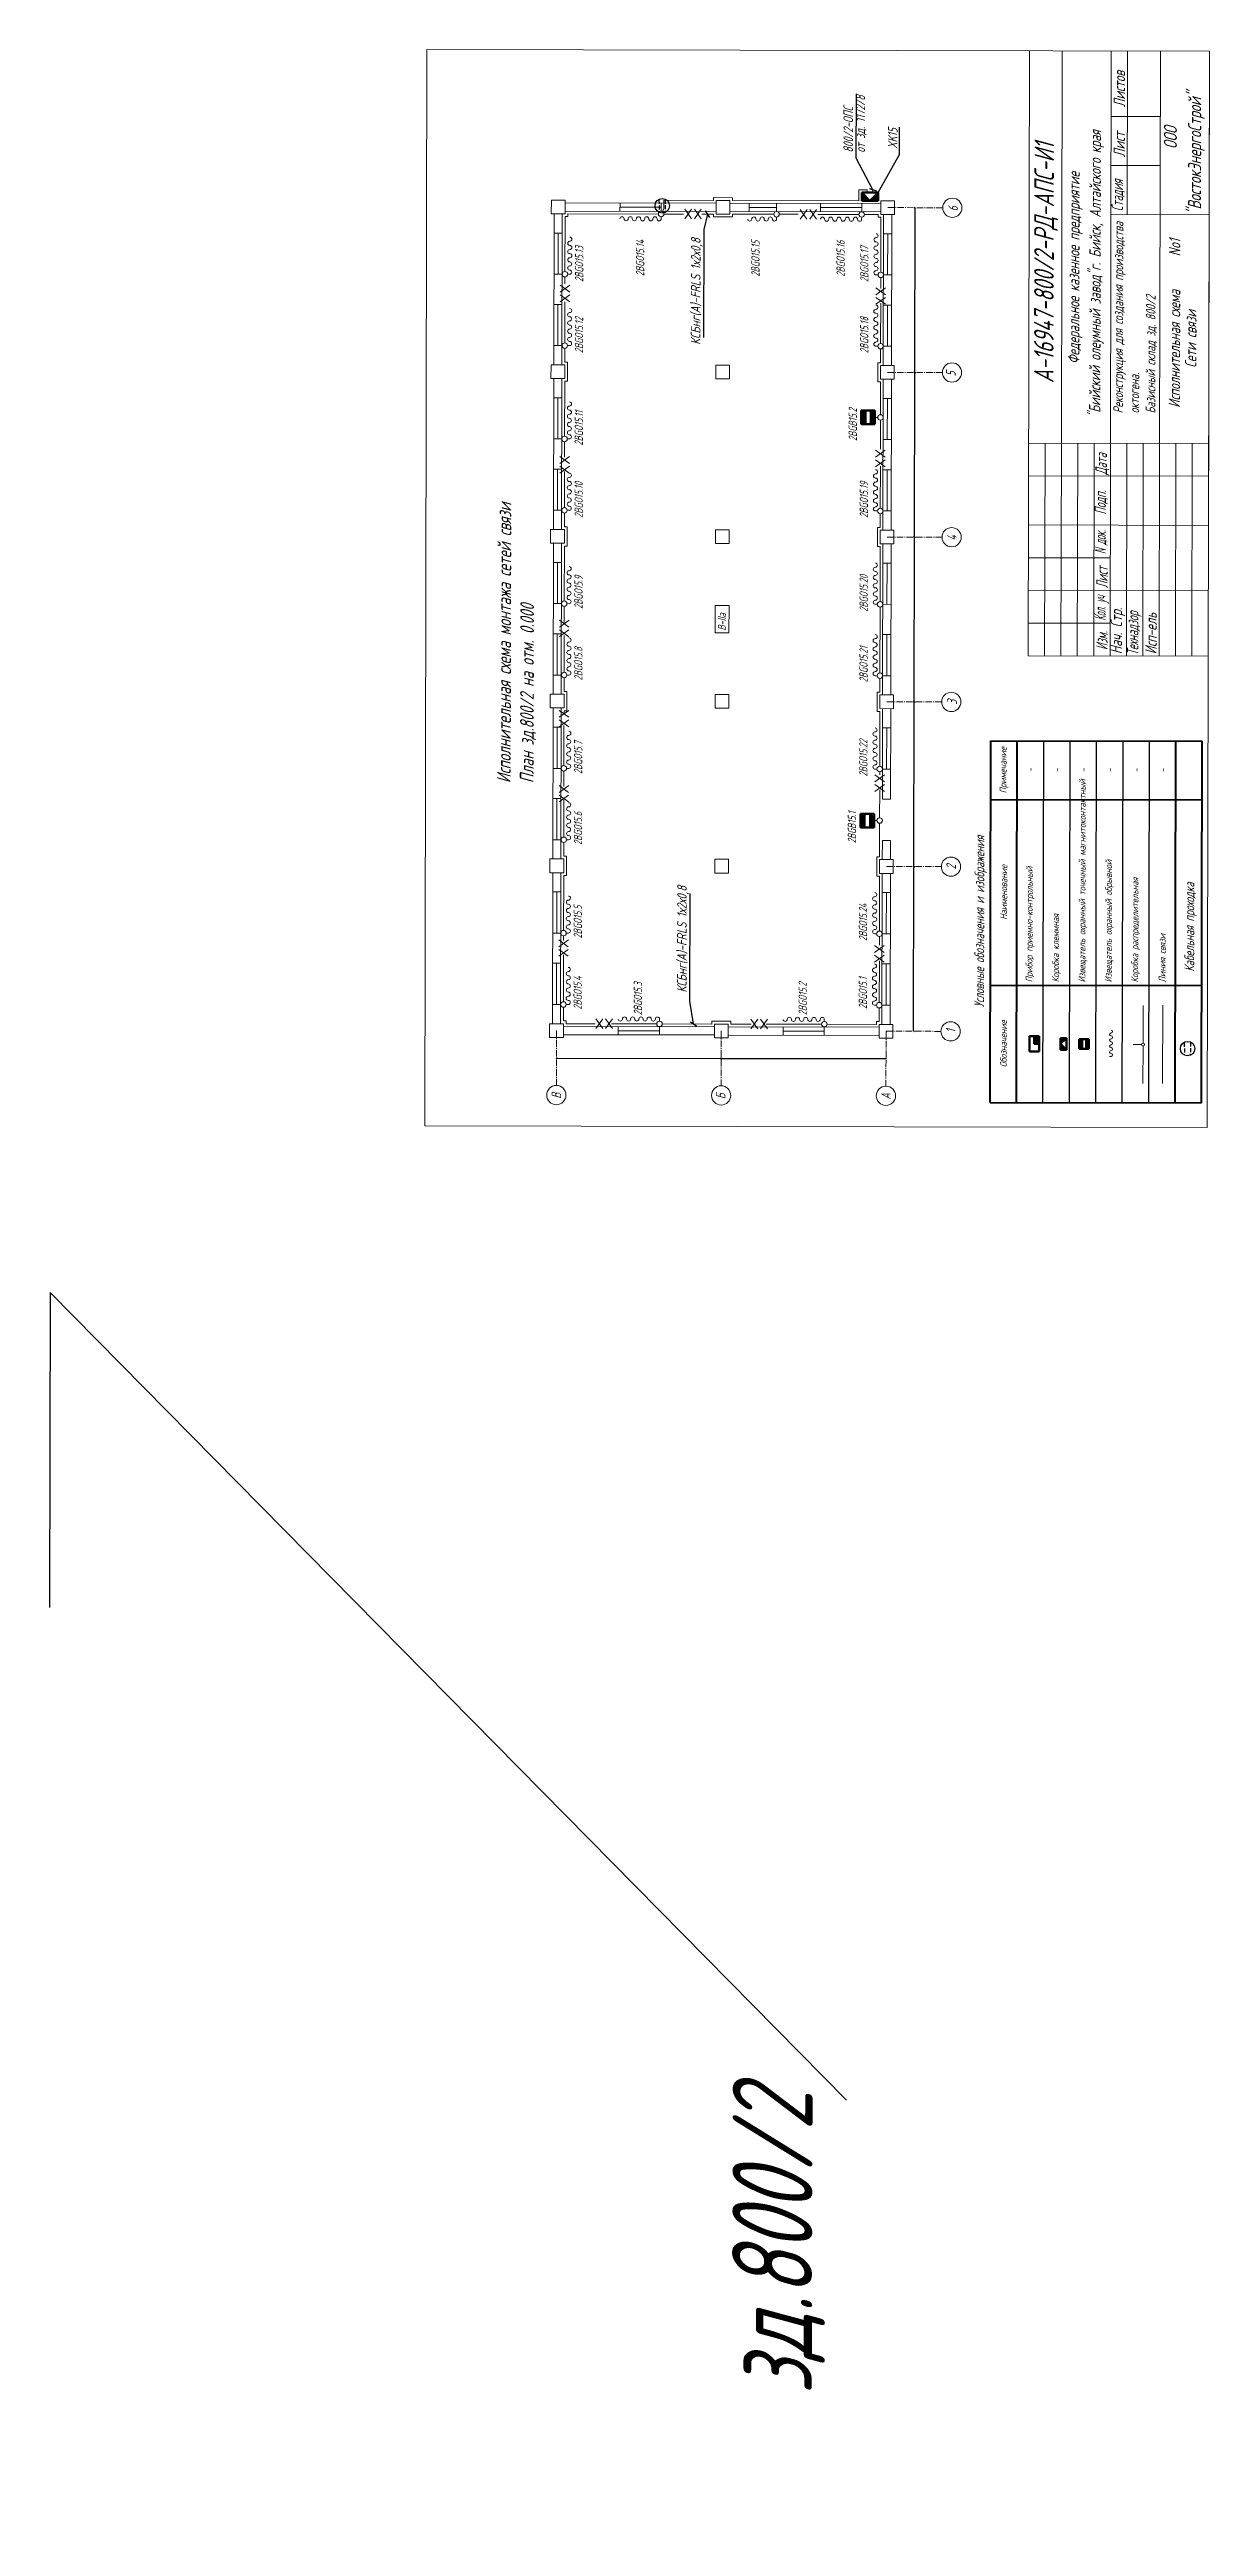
# Model space of a CAD drawing. Header units: millimetres. Extents: x 11147 to 17246, y -744 to 6547.
# Drawn here: x 14140 to 15576, y -663 to 2404 of the extents above; entities that cross this region are included whole.
import ezdxf
from ezdxf import colors
from ezdxf.entities.mleader import LeaderData, LeaderLine
from ezdxf.math import Vec2, Vec3

# ---------------------------------------------------------------- set-up
doc = ezdxf.new("R2010")
doc.units = ezdxf.units.MM
doc.linetypes.add('gost5', pattern=[7, 5, -2, 0])
doc.linetypes.add('gost6', pattern=[12, 8, -1.5, 1, -1.5])
doc.layers.get('Defpoints').update_dxf_attribs({"color": 33})
for name, color, linetype, lineweight in [('Датчики (Вновь)', 2, 'Continuous', 50), ('ИИ_ОФОРМЛЕНИЕ_025', 7, 'Continuous', 25), ('КаБель силовой (Вновь)', 1, 'Continuous', 60), ('Линия выноска', 137, 'Continuous', 20), ('Линия связи (Вновь)', 3, 'Continuous', 60), ('Осевая', 4, 'gost6', 25), ('ППК и др. приБоры', 171, 'Continuous', 50), ('Размерная', 4, 'Continuous', 25), ('Рамка толстая', 7, 'Continuous', 60), ('Рамка тонкая', 5, 'Continuous', 25), ('Связь', 84, 'Continuous', 50), ('Строительный', 251, 'Continuous', 13), ('ТаБлица', 253, 'Continuous', 25), ('текст', 7, 'Continuous', 25), ('Щиты пульты (Вновь)', 5, 'Continuous', 50), ('Эл. аппараты (Вновь)', 93, 'Continuous', 50)]:
    doc.layers.add(name, color=color, linetype=linetype, lineweight=lineweight)
doc.styles.add('Simplex', font='simplex.shx', dxfattribs={"width": 0.7, "oblique": 15})
doc.styles.get("Standard").update_dxf_attribs({"font": 'arial.ttf'})
doc.dimstyles.new('ISO-25', dxfattribs={"dimtxt": 2.5, "dimasz": 2.5, "dimexe": 1.25, "dimexo": 0.625, "dimtad": 1, "dimtxsty": 'Standard', "dimcen": 2.5, "dimadec": 0, "dimazin": 0, "dimtfac": 1, "dimtmove": 0, "dimatfit": 3, "dimfxl": 1, "dimarcsym": 0})

msp = doc.modelspace()

# ---------------------------------------------------------------- texts
at = {"color": 18, "lineweight": 20, "true_color": 0x000000, "style": 'Simplex', "oblique": 15}
for s, height, width, p in [('Листов', 14.175, 0.7, (15471.15242, 2332.63343)), ('"ВостокЭнергоСтрой"', 16.2, 0.7, (15565.23018, 2199.15173)), ('"Бийский олеумный завод"г. Бийск, Алтайского края', 14.175, 0.7, (15440.65224, 1948.18405)), ('Лист', 14.175, 0.7, (15471.02371, 2270.78583)), ('ООО', 16.2, 0.7, (15535.31447, 2280.86791)), ('А-16947-800/2-РД-АПС-И1', 24.3, 0.7, (15382.64287, 1990.92983)), ('Федеральное казенное предприятие', 14.175, 0.7, (15414.46564, 2014.70976)), ('Стадия', 14.175, 0.6, (15468.52158, 2203.69891)), ('No1', 14.175, 0.7, (15539.57266, 2147.93123)), ('Исполнительная схема ', 14.175, 0.7, (15539.18226, 1960.34914)), ('Сети связи', 14.175, 0.7, (15559.4937, 2009.92707)), ('Дата', 14.175, 0.6, (15448.60477, 1877.31355)), ('Подп.', 14.175, 0.6, (15447.48987, 1828.11216)), ('N', 14.175, 0.5, (15447.38789, 1779.11211)), ('док.', 14.175, 0.5, (15447.41135, 1790.38615)), ('Лист', 14.175, 0.6, (15449.66256, 1736.90975)), ('Кол. уч', 14.175, 0.4, (15447.21615, 1696.59432)), ('Нач. Стр.', 14.175, 0.7, (15467.37996, 1655.15833)), ('Технадзор', 14.175, 0.6, (15487.62711, 1653.76619)), ('Исп-ель', 14.175, 0.7, (15510.24237, 1655.06912)), ('Изм.', 14.175, 0.6, (15449.50299, 1660.23511))]:
    msp.add_text(s, height=height, rotation=89.88075628, dxfattribs=dict(at, width=width)).set_placement(p)
at = {"layer": 'ИИ_ОФОРМЛЕНИЕ_025', "lineweight": 20, "insert": (15456.57387, 1953.46323), "char_height": 12, "attachment_point": 1, "rotation": 89.88075628}
msp.add_mtext_dynamic_manual_height_columns('{\\Fsimplex|c204;\\Q15;\\W0.7;\\C256;\\c0;Реконструкция для создания производства октогена. \\P\\pt204;Базисный склад зд. 800/2}', width=276.2589272, gutter_width=12.5, heights=[0], dxfattribs=at)
at = {"layer": 'ТаБлица', "color": 2, "lineweight": 20, "char_height": 12.1, "width": 447.4224887, "attachment_point": 5, "rotation": 89.88075628, "style": 'Simplex'}
for s, insert in [('{\\C256;\\c0;Условные обозначения и изображения}', (15292.45732, 1324.18072)), ('{\\C256;\\c0;Кабельная проходка}', (15552.37037, 1317.25823))]:
    msp.add_mtext(s, dxfattribs=dict(at, insert=insert))
at = {"layer": 'текст', "lineweight": 20, "attachment_point": 1, "rotation": 89.88075628, "style": 'Simplex'}
for s, width, insert, char_height in [('\\pi-0.27255;6', 6.0958109, (15252.28139, 2203.93355), 11.9), ('\\pi-25.897;2BGO15.13', 5, (14790.24369, 2142.15826), 10.2), ('\\pi-25.387;2BGO15.14', 5, (14865.68477, 2148.90866), 10.2), ('\\pi-25.727;2BGO15.15', 5, (15008.48446, 2148.61146), 10.2), ('\\pi-25.531;2BGO15.16', 5, (15113.88423, 2148.3921), 10.2), ('\\pi-26.067;2BGO15.17', 5, (15143.28794, 2142.05767), 10.2), ('\\pi-25.636;2BGO15.12', 5, (14790.05972, 2053.75845), 10.2), ('\\pi-25.701;2BGO15.18', 5, (15143.10396, 2053.65786), 10.2), ('\\pi-0.62272;5', 6.0958109, (15249.52024, 1999.93886), 11.9), ('\\pi-24.537;2BGO15.11', 5, (14789.81913, 1938.1587), 10.2), ('\\pi-22.746;2BGB15.2', 5, (15128.9304, 1942.05379), 10.2), ('\\pi-25.636;2BGO15.10', 5, (14789.63515, 1849.75889), 10.2), ('\\pi-25.531;2BGO15.19', 5, (15142.6794, 1849.6583), 10.2), ('\\pi0.001707;4', 6.0958109, (15250.6534, 1795.93606), 11.9), ('\\pi-22.811;2BGO15.9', 5, (14789.39457, 1734.15914), 10.2), ('\\pi-26.316;2BGO15.20', 5, (15142.43882, 1734.05855), 10.2), ('\\pi-8.661;B-IIa', 10, (14967.06949, 1693.07209), 10.2), ('\\pi-22.981;2BGO15.8', 5, (14789.21059, 1645.75933), 10.2), ('\\pi-25.217;2BGO15.21', 5, (15142.25484, 1645.65874), 10.2), ('\\pi-0.82105;3', 6.0958109, (15251.01094, 1593.4942), 11.9), ('\\pi-23.347;2BGO15.7', 5, (14788.97, 1530.15958), 10.2), ('\\pi-26.316;2BGO15.22', 5, (15142.01425, 1530.059), 10.2), ('\\pi-22.811;2BGO15.6', 5, (14788.78602, 1441.75978), 10.2), ('\\pi-21.647;2BGB15.1', 5, (15127.89126, 1442.75501), 10.2), ('\\pi-0.82105;2', 6.0958109, (15249.80752, 1389.49626), 11.9), ('\\pi-23.007;2BGO15.5', 5, (14788.54544, 1326.16003), 10.2), ('\\pi-26.067;2BGO15.24', 5, (15141.58969, 1326.05944), 10.2), ('\\pi-22.667;2BGO15.4', 5, (14788.36146, 1237.76022), 10.2), ('\\pi-23.177;2BGO15.3', 5, (14862.93812, 1231.38455), 10.2), ('\\pi-22.916;2BGO15.2', 5, (15066.93768, 1230.95998), 10.2), ('\\pi-21.817;2BGO15.1', 5, (15141.40571, 1237.65963), 10.2), ('\\pi1.4536;1', 6.0958109, (15249.38158, 1184.83465), 11.9), ('\\pi-1.0194;В', 6.0958109, (14761.10823, 1105.67204), 11.9), ('\\pi-0.72806;Б', 6.0958109, (14964.50269, 1104.89466), 11.9), ('\\pi-0.32376;А', 6.0958109, (15168.99724, 1103.97528), 11.9)]:
    msp.add_mtext_dynamic_manual_height_columns(s, width=width, gutter_width=12.5, heights=[0], dxfattribs=dict(at, insert=insert, char_height=char_height))
at = {"layer": 'текст', "lineweight": 20, "ltscale": 100, "insert": (14693.63548, 1495.58848), "char_height": 17, "width": 836.672, "attachment_point": 1, "rotation": 89.88075628, "style": 'Simplex'}
msp.add_mtext('Исполнительная схема монтажа сетей связи\\PПлан зд.800/2 на отм. 0.000', dxfattribs=at)

# ---------------------------------------------------------------- blocks, each defined once
blk = doc.blocks.new('_None')
blk = doc.blocks.new('_ArchTick')
at = {"color": 0, "linetype": 'ByBlock', "const_width": 0.15}
blk.add_lwpolyline([(-0.5, -0.5), (0.5, 0.5)], dxfattribs=at)
blk = doc.blocks.new('*D144')
at = {"layer": 'Defpoints', "color": 0, "lineweight": 80, "transparency": 16777216}
for p in [(15209.7, 1392.2), (15209.7, 1392.2), (15209.3, 1188.2)]:
    blk.add_point(p, dxfattribs=at)
at = {"layer": 'Размерная', "color": 0, "lineweight": -2, "transparency": 16777216}
for p, q in [((15209.3, 1188.2), (15209.7, 1392.2)), ((15210.3, 1392.2), (15210.9, 1392.2)), ((15209.9, 1188.2), (15210.5, 1188.2))]:
    blk.add_line(p, q, dxfattribs=at)
at = {"layer": 'Размерная', "color": 0, "lineweight": -2, "transparency": 16777216, "xscale": 2.5, "yscale": 2.5, "zscale": 2.5}
for p, rotation in [((15209.7, 1392.2), 89.88075628171742), ((15209.3, 1188.2), 269.8807562817174)]:
    blk.add_blockref('_ArchTick', p, dxfattribs=dict(at, rotation=rotation))
blk = doc.blocks.new('*D139')
at = {"layer": 'Defpoints', "color": 0, "lineweight": 80, "transparency": 16777216}
for p in [(15210.1, 1596.2), (15210.1, 1596.2), (15209.7, 1392.2)]:
    blk.add_point(p, dxfattribs=at)
at = {"layer": 'Размерная', "color": 0, "lineweight": -2, "transparency": 16777216}
for p, q in [((15209.5, 1596.2), (15208.9, 1596.2)), ((15209.7, 1392.2), (15210.1, 1596.2)), ((15210.3, 1392.2), (15210.9, 1392.2))]:
    blk.add_line(p, q, dxfattribs=at)
at = {"layer": 'Размерная', "color": 0, "lineweight": -2, "transparency": 16777216, "xscale": 2.5, "yscale": 2.5, "zscale": 2.5}
for p, rotation in [((15210.1, 1596.2), 89.88075628171742), ((15209.7, 1392.2), 269.8807562817174)]:
    blk.add_blockref('_ArchTick', p, dxfattribs=dict(at, rotation=rotation))
blk = doc.blocks.new('*D140')
at = {"layer": 'Defpoints', "color": 0, "lineweight": 80, "transparency": 16777216}
for p in [(15210.5, 1800.2), (15210.5, 1800.2), (15210.1, 1596.2)]:
    blk.add_point(p, dxfattribs=at)
at = {"layer": 'Размерная', "color": 0, "lineweight": -2, "transparency": 16777216}
for p, q in [((15209.9, 1800.2), (15209.3, 1800.2)), ((15210.1, 1596.2), (15210.5, 1800.2)), ((15210.7, 1596.2), (15211.4, 1596.2))]:
    blk.add_line(p, q, dxfattribs=at)
at = {"layer": 'Размерная', "color": 0, "lineweight": -2, "transparency": 16777216, "xscale": 2.5, "yscale": 2.5, "zscale": 2.5}
for p, rotation in [((15210.5, 1800.2), 89.88075628171742), ((15210.1, 1596.2), 269.8807562817174)]:
    blk.add_blockref('_ArchTick', p, dxfattribs=dict(at, rotation=rotation))
blk = doc.blocks.new('*D141')
at = {"layer": 'Defpoints', "color": 0, "lineweight": 80, "transparency": 16777216}
for p in [(15211, 2004.2), (15211, 2004.2), (15210.5, 1800.2)]:
    blk.add_point(p, dxfattribs=at)
at = {"layer": 'Размерная', "color": 0, "lineweight": -2, "transparency": 16777216}
for p, q in [((15210.3, 2004.2), (15209.7, 2004.2)), ((15210.5, 1800.2), (15211, 2004.2)), ((15211.2, 1800.2), (15211.8, 1800.2))]:
    blk.add_line(p, q, dxfattribs=at)
at = {"layer": 'Размерная', "color": 0, "lineweight": -2, "transparency": 16777216, "xscale": 2.5, "yscale": 2.5, "zscale": 2.5}
for p, rotation in [((15211, 2004.2), 89.88075628171742), ((15210.5, 1800.2), 269.8807562817174)]:
    blk.add_blockref('_ArchTick', p, dxfattribs=dict(at, rotation=rotation))
blk = doc.blocks.new('*D142')
at = {"layer": 'Defpoints', "color": 0, "lineweight": 80, "transparency": 16777216}
for p in [(15211.4, 2208.2), (15211.4, 2208.2), (15211, 2004.2)]:
    blk.add_point(p, dxfattribs=at)
at = {"layer": 'Размерная', "color": 0, "lineweight": -2, "transparency": 16777216}
for p, q in [((15210.8, 2208.2), (15210.1, 2208.2)), ((15211, 2004.2), (15211.4, 2208.2)), ((15211.6, 2004.2), (15212.2, 2004.2))]:
    blk.add_line(p, q, dxfattribs=at)
at = {"layer": 'Размерная', "color": 0, "lineweight": -2, "transparency": 16777216, "xscale": 2.5, "yscale": 2.5, "zscale": 2.5}
for p, rotation in [((15211.4, 2208.2), 89.88075628171742), ((15211, 2004.2), 269.8807562817174)]:
    blk.add_blockref('_ArchTick', p, dxfattribs=dict(at, rotation=rotation))
blk = doc.blocks.new('*D145')
at = {"layer": 'Defpoints', "color": 0, "lineweight": 80, "transparency": 16777216}
for p in [(14971.2, 1154.7), (15175.2, 1154.3), (15175.2, 1154.3)]:
    blk.add_point(p, dxfattribs=at)
at = {"layer": 'Размерная', "color": 0, "lineweight": -2, "transparency": 16777216}
for p, q in [((14971.2, 1154.7), (15175.2, 1154.3)), ((14971.2, 1154.1), (14971.2, 1153.4)), ((15175.2, 1154.9), (15175.2, 1155.5))]:
    blk.add_line(p, q, dxfattribs=at)
at = {"layer": 'Размерная', "color": 0, "lineweight": -2, "transparency": 16777216, "xscale": 2.5, "yscale": 2.5, "zscale": 2.5}
for p, rotation in [((14971.2, 1154.7), 179.8807562817177), ((15175.2, 1154.3), 359.8807562817177)]:
    blk.add_blockref('_ArchTick', p, dxfattribs=dict(at, rotation=rotation))
blk = doc.blocks.new('*D143')
at = {"layer": 'Defpoints', "color": 0, "lineweight": 80, "transparency": 16777216}
for p in [(14767.2, 1155.1), (14971.2, 1154.7), (14971.2, 1154.7)]:
    blk.add_point(p, dxfattribs=at)
at = {"layer": 'Размерная', "color": 0, "lineweight": -2, "transparency": 16777216}
for p, q in [((14767.2, 1155.1), (14971.2, 1154.7)), ((14767.2, 1154.5), (14767.2, 1153.9)), ((14971.2, 1155.3), (14971.2, 1155.9))]:
    blk.add_line(p, q, dxfattribs=at)
at = {"layer": 'Размерная', "color": 0, "lineweight": -2, "transparency": 16777216, "xscale": 2.5, "yscale": 2.5, "zscale": 2.5}
for p, rotation in [((14767.2, 1155.1), 179.8807562817177), ((14971.2, 1154.7), 359.8807562817177)]:
    blk.add_blockref('_ArchTick', p, dxfattribs=dict(at, rotation=rotation))
blk = doc.blocks.new('A$C42F14C84')
at = {"layer": 'Датчики (Вновь)', "true_color": 0x000000}
h = blk.add_hatch(color=18, dxfattribs=at)
h.paths.add_polyline_path([(5, 3.5), (5, 5), (0, 5), (0, 3.5)])
h.paths.add_polyline_path([(0, 1.5), (0, 0), (5, 0), (5, 1.5)])
at = {"layer": 'Датчики (Вновь)', "color": 18, "true_color": 0x000000}
for p, q in [((0, 5), (0, 0)), ((5, 5), (0, 5)), ((0, 3.5), (5, 3.5)), ((0, 1.5), (5, 1.5)), ((0, 0), (5, 0)), ((5, 0), (5, 5))]:
    blk.add_line(p, q, dxfattribs=at)
blk = doc.blocks.new('_Oblique')
at = {"color": 0, "linetype": 'ByBlock', "lineweight": -2}
blk.add_line((-0.5, -0.5), (0.5, 0.5), dxfattribs=at)
blk = doc.blocks.new('A$C4BB167BF')
at = {"layer": 'Щиты пульты (Вновь)', "true_color": 0xc7c8ca}
h = blk.add_hatch(color=9, dxfattribs=at)
h.paths.add_polyline_path([(0, 3), (0, 0), (3, 3)])
h.paths.add_polyline_path([(6, 3), (3, 3), (6, 0)])
at = {"layer": 'Щиты пульты (Вновь)', "color": 252, "true_color": 0x939598}
for p, q in [((0, 3), (0, 0)), ((6, 3), (0, 3)), ((0, 0), (3, 3)), ((3, 3), (6, 0)), ((6, 0), (6, 3)), ((0, 0), (6, 0))]:
    blk.add_line(p, q, dxfattribs=at)
blk = doc.blocks.new('A$C48594EF7')
at = {"layer": 'Щиты пульты (Вновь)'}
h = blk.add_hatch(color=256, dxfattribs=at)
h.paths.add_polyline_path([(0, 3), (0, 0), (3, 3)])
h.paths.add_polyline_path([(6, 3), (3, 3), (6, 0)])
for p, q in [((0, 3), (0, 0)), ((6, 3), (0, 3)), ((0, 0), (3, 3)), ((3, 3), (6, 0)), ((6, 0), (6, 3)), ((0, 0), (6, 0))]:
    blk.add_line(p, q, dxfattribs=at)
blk = doc.blocks.new('*T155')
at = {"layer": 'ТаБлица', "color": 0, "linetype": 'ByBlock', "lineweight": 40, "transparency": 16777216}
for p, q in [((0, 0), (0.9, 447.7)), ((0.9, 447.7), (262.6, 447.2)), ((32.7, -0.1), (33.6, 447.6)), ((229, -0.5), (229.9, 447.2)), ((261.7, -0.5), (262.6, 447.2)), ((0.8, 375.1), (262.5, 374.6)), ((0.3, 145.2), (262, 144.7)), ((0, 0), (261.7, -0.5))]:
    blk.add_line(p, q, dxfattribs=at)
at = {"layer": 'ТаБлица', "color": 5, "linetype": 'ByBlock', "lineweight": 25, "transparency": 16777216}
for p, q in [((65.4, -0.1), (66.4, 447.6)), ((98.1, -0.2), (99.1, 447.5)), ((130.9, -0.3), (131.8, 447.4)), ((163.6, -0.3), (164.5, 447.4)), ((196.3, -0.4), (197.2, 447.3))]:
    blk.add_line(p, q, dxfattribs=at)
at = {"layer": 'ТаБлица', "color": 2, "lineweight": 20, "transparency": 16777216, "char_height": 8.47, "rotation": 89.8808, "style": 'Simplex'}
for s, insert, width, attachment_point in [('{\\C256;\\c0;Примечание}', (17.2, 411.4), 72.6, 5), ('-', (49.9, 411.3), 65.34, 5), ('-', (82.6, 411.2), 65.34, 5), ('-', (115.4, 411.2), 65.34, 5), ('-', (148.1, 411.1), 65.34, 5), ('-', (180.8, 411), 65.34, 5), ('-', (213.5, 411), 65.34, 5), ('{\\C256;\\c0;Извещатель охранный точечный магнитоконтактный }', (114.8, 148.6), 222.64, 4), ('{\\C256;\\c0;Наименование}', (16.9, 260.1), 229.9, 5), ('{\\C256;\\c0;Извещатель охранный обрывной}', (147.5, 148.5), 222.64, 4), ('{\\C256;\\c0;Прибор приемно-контрольный}', (49.4, 148.7), 222.64, 4), ('{\\C256;\\c0;Коробка распределительная}', (180.2, 148.5), 222.64, 4), ('{\\C256;\\c0;Коробка клеммная}', (82.1, 148.7), 222.64, 4), ('{\\C256;\\c0;Линия связи}', (213, 148.4), 222.64, 4), ('{\\C256;\\c0;Обозначение}', (16.5, 72.6), 145.2, 5)]:
    blk.add_mtext(s, dxfattribs=dict(at, insert=insert, width=width, attachment_point=attachment_point))
blk = doc.blocks.new('A$C3F1D3E92')
at = {"layer": 'Датчики (Вновь)', "true_color": 0x000000}
h = blk.add_hatch(color=18, dxfattribs=at)
h.paths.add_polyline_path([(5, 3.5), (5, 5), (0, 5), (0, 3.5)])
h.paths.add_polyline_path([(0, 1.5), (0, 0), (5, 0), (5, 1.5)])
at = {"layer": 'Датчики (Вновь)', "color": 18, "true_color": 0x000000}
for p, q in [((0, 5), (0, 0)), ((5, 5), (0, 5)), ((0, 3.5), (5, 3.5)), ((0, 1.5), (5, 1.5)), ((0, 0), (5, 0)), ((5, 0), (5, 5))]:
    blk.add_line(p, q, dxfattribs=at)
blk = doc.blocks.new('A$C3B4B2642')
at = {"layer": 'ППК и др. приБоры'}
blk.add_hatch(color=256, dxfattribs=at).paths.add_polyline_path([(4, 2.5), (4, 0), (8, 0), (8, 2.5)])
for p, q in [((0, 5), (0, 0)), ((8, 5), (0, 5)), ((4, 0), (4, 2.5)), ((4, 2.5), (8, 2.5)), ((8, 0), (8, 5)), ((0, 0), (8, 0))]:
    blk.add_line(p, q, dxfattribs=at)

# ---------------------------------------------------------------- dimensions: what is measured, and where the dimension line sits
at = {"layer": 'Размерная', "lineweight": 20}
for base, p1, p2, angle, picture, middle in [((15211.38362, 2208.18753), (15210.95906, 2004.18797), (15211.38362, 2208.18753), 89.88075628, '*D142', (15211.17134, 2106.18775)), ((15210.95906, 2004.18797), (15210.5345, 1800.18842), (15210.95906, 2004.18797), 89.88075628, '*D141', (15210.74678, 1902.1882)), ((15210.5345, 1800.18842), (15210.10993, 1596.18886), (15210.5345, 1800.18842), 89.88075628, '*D140', (15210.32221, 1698.18864)), ((15209.68537, 1392.1893), (15209.26081, 1188.18974), (15209.68537, 1392.1893), 89.88075628, '*D144', (15209.47309, 1290.18952)), ((14971.19056, 1154.68514), (14767.191, 1155.1097), (14971.19056, 1154.68514), 179.88075628, '*D143', (14869.19078, 1154.89742)), ((15175.19012, 1154.26058), (14971.19056, 1154.68514), (15175.19012, 1154.26058), 179.88075628, '*D145', (15073.19034, 1154.47286))]:
    dim = msp.add_linear_dim(base=base, p1=p1, p2=p2, angle=angle, text=' ', dimstyle='ISO-25', override={"dimlfac": 100, "dimtxsty": 'Simplex', "dimblk1": 'ArchTick', "dimblk2": 'ArchTick', "dimsah": 1}, dxfattribs=at)
    dim.commit()
    dim.dimension.update_dxf_attribs({"geometry": picture, "text_midpoint": middle})
dim = msp.add_linear_dim(base=(15210.10993, 1596.18886), p1=(15209.68537, 1392.1893), p2=(15210.10993, 1596.18886), angle=89.88075628, text=' ', dimstyle='ISO-25', override={"dimlfac": 100, "dimtxsty": 'Simplex', "dimblk1": 'ArchTick', "dimblk2": 'ArchTick', "dimsah": 1}, dxfattribs=at)
dim.commit()
dim.dimension.update_dxf_attribs({"geometry": '*D139', "text_midpoint": (15209.84799, 1470.32488), "dimtype": 160})

# ---------------------------------------------------------------- linework, layer by layer
at = {"color": 18, "lineweight": 20, "true_color": 0x000000}
for p, q in [((15351.27571, 1653.23996), (15352.83505, 2402.48834)), ((15389.95997, 2402.41107), (15575.58457, 2402.02475)), ((15392.3235, 1916.4051), (15393.33496, 2402.40405)), ((15452.5255, 1653.02924), (15454.08483, 2402.27761)), ((15473.91334, 2199.73591), (15474.33479, 2402.23547)), ((15513.82324, 1916.15223), (15514.8347, 2402.15118)), ((15574.28512, 1777.6511), (15575.58457, 2402.02475)), ((15453.91625, 2321.27779), (15514.66612, 2321.15136)), ((15453.78982, 2260.52792), (15514.53969, 2260.40149)), ((15453.66339, 2199.77805), (15575.16312, 2199.52519)), ((15351.82359, 1916.48939), (15574.57311, 1916.0258)), ((15371.52567, 1653.19781), (15372.07355, 1916.44724)), ((15391.77563, 1653.15567), (15392.3235, 1916.4051)), ((15412.02558, 1653.11353), (15412.57346, 1916.36296)), ((15432.27554, 1653.07138), (15432.82341, 1916.32081)), ((15472.77545, 1652.98709), (15473.32333, 1916.23652)), ((15493.02541, 1652.94495), (15493.57328, 1916.19438)), ((15513.27536, 1652.9028), (15513.82324, 1916.15223)), ((15533.52532, 1652.86066), (15534.07319, 1916.11009)), ((15553.77528, 1652.81852), (15554.32315, 1916.06795)), ((15351.7393, 1875.98948), (15574.48882, 1875.52589)), ((15351.61287, 1815.23961), (15574.36239, 1814.77602)), ((15351.52858, 1774.73969), (15452.77836, 1774.52897)), ((15351.44429, 1734.23978), (15574.19381, 1733.7762)), ((15351.36, 1693.73987), (15452.60978, 1693.52915)), ((15351.27571, 1653.23996), (15574.02523, 1652.77637))]:
    msp.add_line(p, q, dxfattribs=at)
at = {"color": 1, "linetype": 'gost5', "lineweight": 30}
for p, q in [((14894.16163, 2217.78917), (14894.25653, 2203.58713)), ((14901.75381, 2218.14706), (14901.59721, 2202.69981)), ((15544.46326, 1173.96249), (15544.55816, 1159.76045)), ((15552.05544, 1174.32039), (15551.89884, 1158.87313))]:
    msp.add_line(p, q, dxfattribs=at)
at = {"color": 5, "lineweight": 30}
for centre in [(14898.25341, 2210.55517), (15548.55504, 1166.7285)]:
    msp.add_circle(centre, 8.97299, dxfattribs=at)
at = {"layer": 'КаБель силовой (Вновь)', "lineweight": 20}
for p, q in [((14896.85423, 2194.3921), (14896.85954, 2196.94209)), ((15039.65392, 2194.0949), (15039.65923, 2196.6449)), ((15145.05369, 2193.87555), (15145.059, 2196.42554)), ((14783.66119, 2125.77753), (14781.11119, 2125.78283)), ((15162.76037, 2124.98855), (15165.31036, 2124.98324)), ((14783.47721, 2037.37772), (14780.92721, 2037.38303)), ((15162.57639, 2036.58874), (15165.12638, 2036.58343)), ((14783.23662, 1921.77797), (14780.68663, 1921.78328)), ((14783.05265, 1833.37816), (14780.50265, 1833.38347)), ((15162.15182, 1832.58918), (15164.70182, 1832.58387)), ((14782.81206, 1717.77841), (14780.26206, 1717.78372)), ((15161.91124, 1716.98943), (15164.46123, 1716.98412)), ((14782.62808, 1629.3786), (14780.07809, 1629.38391)), ((15161.72726, 1628.58962), (15164.27725, 1628.58431)), ((14782.3875, 1513.77885), (14779.8375, 1513.78416)), ((15161.48667, 1512.98987), (15164.03667, 1512.98457)), ((14782.20352, 1425.37904), (14779.65352, 1425.38435)), ((14781.96293, 1309.77929), (14779.41294, 1309.7846)), ((15161.06211, 1308.99031), (15163.61211, 1308.98501)), ((14781.77895, 1221.37949), (14779.22896, 1221.38479)), ((14894.79156, 1203.29425), (14894.78625, 1200.74425)), ((15098.79112, 1202.86968), (15098.78581, 1200.31969)), ((15160.87813, 1220.59051), (15163.42813, 1220.5852)), ((15453.77593, 1157.09331), (15451.96094, 1157.09709))]:
    msp.add_line(p, q, dxfattribs=at)
for centre, radius, start, end in [((14848.40434, 2194.49293), 2.55, 359.88075628, 179.88075628), ((14853.50433, 2194.48232), 2.55, 179.88075628, 359.88075628), ((14858.60431, 2194.4717), 2.55, 359.88075628, 179.88075628), ((14863.7043, 2194.46109), 2.55, 179.88075628, 359.88075628), ((14868.80429, 2194.45048), 2.55, 359.88075628, 179.88075628), ((14873.90428, 2194.43986), 2.55, 179.88075628, 359.88075628), ((14879.00427, 2194.42925), 2.55, 359.88075628, 179.88075628), ((14884.10426, 2194.41863), 2.55, 179.88075628, 359.88075628), ((14889.20425, 2194.40802), 2.55, 359.88075628, 179.88075628), ((14894.30424, 2194.39741), 2.55, 179.88075628, 359.88075628), ((15006.50399, 2194.1639), 2.55, 179.88075628, 359.88075628), ((15011.60398, 2194.15328), 2.55, 359.88075628, 179.88075628), ((15016.70397, 2194.14267), 2.55, 179.88075628, 359.88075628), ((15021.80396, 2194.13205), 2.55, 359.88075628, 179.88075628), ((15026.90395, 2194.12144), 2.55, 179.88075628, 359.88075628), ((15032.00394, 2194.11083), 2.55, 359.88075628, 179.88075628), ((15037.10393, 2194.10021), 2.55, 179.88075628, 359.88075628), ((15096.6038, 2193.97638), 2.55, 359.88075628, 179.88075628), ((15101.70379, 2193.96577), 2.55, 179.88075628, 359.88075628), ((15106.80378, 2193.95515), 2.55, 359.88075628, 179.88075628), ((15111.90377, 2193.94454), 2.55, 179.88075628, 359.88075628), ((15117.00375, 2193.93392), 2.55, 359.88075628, 179.88075628), ((15122.10374, 2193.92331), 2.55, 179.88075628, 359.88075628), ((15127.20373, 2193.9127), 2.55, 359.88075628, 179.88075628), ((15132.30372, 2193.90208), 2.55, 179.88075628, 359.88075628), ((15137.40371, 2193.89147), 2.55, 359.88075628, 179.88075628), ((15142.5037, 2193.88085), 2.55, 179.88075628, 359.88075628), ((14783.71956, 2153.82747), 2.55, 89.88075628, 269.88075628), ((14783.74079, 2164.02744), 2.55, 89.88075628, 269.88075628), ((14783.70895, 2148.72748), 2.55, 269.88075628, 89.88075628), ((14783.73018, 2158.92746), 2.55, 269.88075628, 89.88075628), ((14783.75141, 2169.12743), 2.55, 269.88075628, 89.88075628), ((15162.80813, 2147.9385), 2.55, 89.88075628, 269.88075628), ((15162.82936, 2158.13847), 2.55, 89.88075628, 269.88075628), ((15162.85058, 2168.33845), 2.55, 89.88075628, 269.88075628), ((15162.81874, 2153.03849), 2.55, 269.88075628, 89.88075628), ((15162.83997, 2163.23846), 2.55, 269.88075628, 89.88075628), ((15162.8612, 2173.43844), 2.55, 269.88075628, 89.88075628), ((14783.67711, 2133.42751), 2.55, 89.88075628, 269.88075628), ((14783.69834, 2143.62749), 2.55, 89.88075628, 269.88075628), ((14783.66649, 2128.32752), 2.55, 269.88075628, 89.88075628), ((14783.68772, 2138.5275), 2.55, 269.88075628, 89.88075628), ((15162.76567, 2127.53854), 2.55, 89.88075628, 269.88075628), ((15162.7869, 2137.73852), 2.55, 89.88075628, 269.88075628), ((15162.77629, 2132.63853), 2.55, 269.88075628, 89.88075628), ((15162.79751, 2142.83851), 2.55, 269.88075628, 89.88075628), ((15162.67722, 2085.03863), 2.55, 269.88075628, 89.88075628), ((14783.51436, 2055.22768), 2.55, 89.88075628, 269.88075628), ((14783.53559, 2065.42766), 2.55, 89.88075628, 269.88075628), ((14783.55681, 2075.62764), 2.55, 89.88075628, 269.88075628), ((14783.52497, 2060.32767), 2.55, 269.88075628, 89.88075628), ((14783.5462, 2070.52765), 2.55, 269.88075628, 89.88075628), ((14783.56743, 2080.72762), 2.55, 269.88075628, 89.88075628), ((15162.62415, 2059.53869), 2.55, 89.88075628, 269.88075628), ((15162.64538, 2069.73867), 2.55, 89.88075628, 269.88075628), ((15162.66661, 2079.93864), 2.55, 89.88075628, 269.88075628), ((15162.61354, 2054.4387), 2.55, 269.88075628, 89.88075628), ((15162.63477, 2064.63868), 2.55, 269.88075628, 89.88075628), ((15162.65599, 2074.83866), 2.55, 269.88075628, 89.88075628), ((14783.49313, 2045.0277), 2.55, 89.88075628, 269.88075628), ((14783.48252, 2039.92771), 2.55, 269.88075628, 89.88075628), ((14783.50374, 2050.12769), 2.55, 269.88075628, 89.88075628), ((15162.58169, 2039.13873), 2.55, 89.88075628, 269.88075628), ((15162.60292, 2049.33871), 2.55, 89.88075628, 269.88075628), ((15162.59231, 2044.23872), 2.55, 269.88075628, 89.88075628), ((14783.32684, 1965.12788), 2.55, 269.88075628, 89.88075628), ((14783.27377, 1939.62793), 2.55, 89.88075628, 269.88075628), ((14783.295, 1949.82791), 2.55, 89.88075628, 269.88075628), ((14783.31623, 1960.02789), 2.55, 89.88075628, 269.88075628), ((14783.26316, 1934.52794), 2.55, 269.88075628, 89.88075628), ((14783.28439, 1944.72792), 2.55, 269.88075628, 89.88075628), ((14783.30561, 1954.9279), 2.55, 269.88075628, 89.88075628), ((14783.25254, 1929.42795), 2.55, 89.88075628, 269.88075628), ((14783.24193, 1924.32796), 2.55, 269.88075628, 89.88075628), ((14783.13225, 1871.62808), 2.55, 89.88075628, 269.88075628), ((14783.14286, 1876.72807), 2.55, 269.88075628, 89.88075628), ((15162.24204, 1875.93909), 2.55, 89.88075628, 269.88075628), ((15162.23143, 1870.8391), 2.55, 269.88075628, 89.88075628), ((15162.25266, 1881.03908), 2.55, 269.88075628, 89.88075628), ((14783.06857, 1841.02814), 2.55, 89.88075628, 269.88075628), ((14783.08979, 1851.22812), 2.55, 89.88075628, 269.88075628), ((14783.11102, 1861.4281), 2.55, 89.88075628, 269.88075628), ((14783.07918, 1846.12813), 2.55, 269.88075628, 89.88075628), ((14783.10041, 1856.32811), 2.55, 269.88075628, 89.88075628), ((14783.12164, 1866.52809), 2.55, 269.88075628, 89.88075628), ((15162.17836, 1845.33915), 2.55, 89.88075628, 269.88075628), ((15162.19959, 1855.53913), 2.55, 89.88075628, 269.88075628), ((15162.22082, 1865.73911), 2.55, 89.88075628, 269.88075628), ((15162.16775, 1840.23916), 2.55, 269.88075628, 89.88075628), ((15162.18897, 1850.43914), 2.55, 269.88075628, 89.88075628), ((15162.2102, 1860.63912), 2.55, 269.88075628, 89.88075628), ((14783.05795, 1835.92816), 2.55, 269.88075628, 89.88075628), ((15162.15713, 1835.13917), 2.55, 89.88075628, 269.88075628), ((14782.89166, 1756.02833), 2.55, 89.88075628, 269.88075628), ((14782.88105, 1750.92834), 2.55, 269.88075628, 89.88075628), ((14782.90228, 1761.12832), 2.55, 269.88075628, 89.88075628), ((15161.98023, 1750.13936), 2.55, 89.88075628, 269.88075628), ((15162.00146, 1760.33934), 2.55, 89.88075628, 269.88075628), ((15161.99084, 1755.23935), 2.55, 269.88075628, 89.88075628), ((15162.01207, 1765.43933), 2.55, 269.88075628, 89.88075628), ((14782.82798, 1725.42839), 2.55, 89.88075628, 269.88075628), ((14782.84921, 1735.62837), 2.55, 89.88075628, 269.88075628), ((14782.87044, 1745.82835), 2.55, 89.88075628, 269.88075628), ((14782.81737, 1720.32841), 2.55, 269.88075628, 89.88075628), ((14782.83859, 1730.52838), 2.55, 269.88075628, 89.88075628), ((14782.85982, 1740.72836), 2.55, 269.88075628, 89.88075628), ((15161.91655, 1719.53942), 2.55, 89.88075628, 269.88075628), ((15161.93777, 1729.7394), 2.55, 89.88075628, 269.88075628), ((15161.959, 1739.93938), 2.55, 89.88075628, 269.88075628), ((15161.92716, 1724.63941), 2.55, 269.88075628, 89.88075628), ((15161.94839, 1734.83939), 2.55, 269.88075628, 89.88075628), ((15161.96962, 1745.03937), 2.55, 269.88075628, 89.88075628), ((14782.68646, 1657.42854), 2.55, 89.88075628, 269.88075628), ((14782.70769, 1667.62852), 2.55, 89.88075628, 269.88075628), ((14782.69707, 1662.52853), 2.55, 269.88075628, 89.88075628), ((14782.7183, 1672.72851), 2.55, 269.88075628, 89.88075628), ((15161.79625, 1661.73955), 2.55, 89.88075628, 269.88075628), ((15161.81748, 1671.93953), 2.55, 89.88075628, 269.88075628), ((15161.78564, 1656.63956), 2.55, 269.88075628, 89.88075628), ((15161.80687, 1666.83954), 2.55, 269.88075628, 89.88075628), ((15161.82809, 1677.03952), 2.55, 269.88075628, 89.88075628), ((14782.644, 1637.02859), 2.55, 89.88075628, 269.88075628), ((14782.66523, 1647.22856), 2.55, 89.88075628, 269.88075628), ((14782.63339, 1631.9286), 2.55, 269.88075628, 89.88075628), ((14782.65462, 1642.12857), 2.55, 269.88075628, 89.88075628), ((14782.67584, 1652.32855), 2.55, 269.88075628, 89.88075628), ((15161.73257, 1631.13962), 2.55, 89.88075628, 269.88075628), ((15161.7538, 1641.33959), 2.55, 89.88075628, 269.88075628), ((15161.77502, 1651.53957), 2.55, 89.88075628, 269.88075628), ((15161.74318, 1636.23961), 2.55, 269.88075628, 89.88075628), ((15161.76441, 1646.43958), 2.55, 269.88075628, 89.88075628), ((14782.42464, 1531.62881), 2.55, 89.88075628, 269.88075628), ((14782.44587, 1541.82879), 2.55, 89.88075628, 269.88075628), ((14782.4671, 1552.02877), 2.55, 89.88075628, 269.88075628), ((14782.43526, 1536.7288), 2.55, 269.88075628, 89.88075628), ((14782.45649, 1546.92878), 2.55, 269.88075628, 89.88075628), ((14782.47772, 1557.12876), 2.55, 269.88075628, 89.88075628), ((15161.53444, 1535.93982), 2.55, 89.88075628, 269.88075628), ((15161.55567, 1546.1398), 2.55, 89.88075628, 269.88075628), ((15161.57689, 1556.33978), 2.55, 89.88075628, 269.88075628), ((15161.54505, 1541.03981), 2.55, 269.88075628, 89.88075628), ((15161.56628, 1551.23979), 2.55, 269.88075628, 89.88075628), ((15161.58751, 1561.43977), 2.55, 269.88075628, 89.88075628), ((14782.40342, 1521.42884), 2.55, 89.88075628, 269.88075628), ((14782.3928, 1516.32885), 2.55, 269.88075628, 89.88075628), ((14782.41403, 1526.52883), 2.55, 269.88075628, 89.88075628), ((15161.49198, 1515.53987), 2.55, 89.88075628, 269.88075628), ((15161.51321, 1525.73984), 2.55, 89.88075628, 269.88075628), ((15161.5026, 1520.63986), 2.55, 269.88075628, 89.88075628), ((15161.52382, 1530.83983), 2.55, 269.88075628, 89.88075628), ((14782.24067, 1443.22901), 2.55, 89.88075628, 269.88075628), ((14782.2619, 1453.42898), 2.55, 89.88075628, 269.88075628), ((14782.28312, 1463.62896), 2.55, 89.88075628, 269.88075628), ((14782.25128, 1448.32899), 2.55, 269.88075628, 89.88075628), ((14782.27251, 1458.52897), 2.55, 269.88075628, 89.88075628), ((14782.29374, 1468.72895), 2.55, 269.88075628, 89.88075628), ((14782.21944, 1433.02903), 2.55, 89.88075628, 269.88075628), ((14782.20882, 1427.92904), 2.55, 269.88075628, 89.88075628), ((14782.23005, 1438.12902), 2.55, 269.88075628, 89.88075628), ((14782.04254, 1348.02921), 2.55, 89.88075628, 269.88075628), ((14782.05315, 1353.1292), 2.55, 269.88075628, 89.88075628), ((15161.15233, 1352.34022), 2.55, 89.88075628, 269.88075628), ((15161.14172, 1347.24023), 2.55, 269.88075628, 89.88075628), ((15161.16294, 1357.44021), 2.55, 269.88075628, 89.88075628), ((14781.97885, 1317.42928), 2.55, 89.88075628, 269.88075628), ((14782.00008, 1327.62926), 2.55, 89.88075628, 269.88075628), ((14782.02131, 1337.82923), 2.55, 89.88075628, 269.88075628), ((14781.98947, 1322.52927), 2.55, 269.88075628, 89.88075628), ((14782.0107, 1332.72924), 2.55, 269.88075628, 89.88075628), ((14782.03192, 1342.92922), 2.55, 269.88075628, 89.88075628), ((15161.08865, 1321.74029), 2.55, 89.88075628, 269.88075628), ((15161.10987, 1331.94026), 2.55, 89.88075628, 269.88075628), ((15161.1311, 1342.14024), 2.55, 89.88075628, 269.88075628), ((15161.07803, 1316.6403), 2.55, 269.88075628, 89.88075628), ((15161.09926, 1326.84028), 2.55, 269.88075628, 89.88075628), ((15161.12049, 1337.04025), 2.55, 269.88075628, 89.88075628), ((14781.96824, 1312.32929), 2.55, 269.88075628, 89.88075628), ((15161.06742, 1311.54031), 2.55, 89.88075628, 269.88075628), ((14781.85856, 1259.6294), 2.55, 89.88075628, 269.88075628), ((14781.86917, 1264.72939), 2.55, 269.88075628, 89.88075628), ((15160.96835, 1263.94041), 2.55, 89.88075628, 269.88075628), ((15160.95774, 1258.84042), 2.55, 269.88075628, 89.88075628), ((15160.97897, 1269.0404), 2.55, 269.88075628, 89.88075628), ((14781.79488, 1229.02947), 2.55, 89.88075628, 269.88075628), ((14781.8161, 1239.22945), 2.55, 89.88075628, 269.88075628), ((14781.83733, 1249.42943), 2.55, 89.88075628, 269.88075628), ((14781.80549, 1234.12946), 2.55, 269.88075628, 89.88075628), ((14781.82672, 1244.32944), 2.55, 269.88075628, 89.88075628), ((14781.84795, 1254.52941), 2.55, 269.88075628, 89.88075628), ((15160.90467, 1233.34048), 2.55, 89.88075628, 269.88075628), ((15160.9259, 1243.54046), 2.55, 89.88075628, 269.88075628), ((15160.94712, 1253.74043), 2.55, 89.88075628, 269.88075628), ((15160.89405, 1228.24049), 2.55, 269.88075628, 89.88075628), ((15160.91528, 1238.44047), 2.55, 269.88075628, 89.88075628), ((15160.93651, 1248.64044), 2.55, 269.88075628, 89.88075628), ((14781.78426, 1223.92948), 2.55, 269.88075628, 89.88075628), ((14846.34167, 1203.39508), 2.55, 179.88075628, 359.88075628), ((14851.44165, 1203.38447), 2.55, 359.88075628, 179.88075628), ((14856.54164, 1203.37385), 2.55, 179.88075628, 359.88075628), ((14861.64163, 1203.36324), 2.55, 359.88075628, 179.88075628), ((14866.74162, 1203.35262), 2.55, 179.88075628, 359.88075628), ((14871.84161, 1203.34201), 2.55, 359.88075628, 179.88075628), ((14876.9416, 1203.3314), 2.55, 179.88075628, 359.88075628), ((14882.04159, 1203.32078), 2.55, 359.88075628, 179.88075628), ((14887.14158, 1203.31017), 2.55, 179.88075628, 359.88075628), ((14892.24157, 1203.29955), 2.55, 359.88075628, 179.88075628), ((15050.34122, 1202.97052), 2.55, 179.88075628, 359.88075628), ((15055.44121, 1202.9599), 2.55, 359.88075628, 179.88075628), ((15060.5412, 1202.94929), 2.55, 179.88075628, 359.88075628), ((15065.64119, 1202.93867), 2.55, 359.88075628, 179.88075628), ((15070.74118, 1202.92806), 2.55, 179.88075628, 359.88075628), ((15075.84117, 1202.91745), 2.55, 359.88075628, 179.88075628), ((15080.94116, 1202.90683), 2.55, 179.88075628, 359.88075628), ((15086.04115, 1202.89622), 2.55, 359.88075628, 179.88075628), ((15091.14113, 1202.8856), 2.55, 179.88075628, 359.88075628), ((15096.24112, 1202.87499), 2.55, 359.88075628, 179.88075628), ((15160.88344, 1223.1405), 2.55, 89.88075628, 269.88075628), ((15453.80238, 1169.79828), 1.815, 89.88075628, 269.88075628), ((15453.81749, 1177.05827), 1.815, 89.88075628, 269.88075628), ((15453.83259, 1184.31825), 1.815, 89.88075628, 269.88075628), ((15453.79482, 1166.16829), 1.815, 269.88075628, 89.88075628), ((15453.80993, 1173.42827), 1.815, 269.88075628, 89.88075628), ((15453.82504, 1180.68826), 1.815, 269.88075628, 89.88075628), ((15453.84015, 1187.94824), 1.815, 269.88075628, 89.88075628), ((15453.78727, 1162.5383), 1.815, 89.88075628, 269.88075628), ((15453.77971, 1158.90831), 1.815, 269.88075628, 89.88075628)]:
    msp.add_arc(centre, radius, start, end, dxfattribs=at)
at = {"layer": 'Линия связи (Вновь)', "lineweight": 20}
for p, q in [((14900.30199, 2217.33497), (14900.28076, 2207.135)), ((14961.50186, 2217.2076), (14900.30199, 2217.33497)), ((14961.50893, 2220.6076), (14961.50186, 2217.2076)), ((14985.30888, 2220.55806), (14961.50893, 2220.6076)), ((14985.3018, 2217.15807), (14985.30888, 2220.55806)), ((15141.70146, 2216.83257), (14985.3018, 2217.15807)), ((15141.72977, 2230.43254), (15141.70146, 2216.83257)), ((15151.92975, 2230.41132), (15141.72977, 2230.43254)), ((15151.92267, 2227.01132), (15151.92975, 2230.41132)), ((15158.72266, 2226.99717), (15158.72973, 2230.39716)), ((14777.71828, 2129.1899), (14777.8598, 2197.18976)), ((14777.8598, 2197.18976), (14781.25979, 2197.18268)), ((14781.25979, 2197.18268), (14781.26686, 2200.58267)), ((14781.26686, 2200.58267), (14893.46662, 2200.34916)), ((14900.28076, 2207.135), (14898.39347, 2203.37997)), ((14900.26661, 2200.33501), (14924.32207, 2200.28495)), ((14926.07491, 2194.33129), (14934.59966, 2206.21357)), ((14926.09968, 2206.23126), (14934.5749, 2194.3136)), ((14937.97489, 2194.30652), (14946.49964, 2206.1888)), ((14937.99965, 2206.20649), (14946.47487, 2194.28883)), ((14947.35842, 2200.237), (14961.46647, 2200.20764)), ((14961.46647, 2200.20764), (14961.4594, 2196.80765)), ((14961.4594, 2196.80765), (14985.25935, 2196.75812)), ((14985.25935, 2196.75812), (14985.26642, 2200.15811)), ((14985.26642, 2200.15811), (15036.26631, 2200.05197)), ((15043.0663, 2200.03782), (15066.51103, 2199.98902)), ((15068.86666, 2194.03411), (15077.39141, 2205.91639)), ((15068.89143, 2205.93408), (15077.36664, 2194.01642)), ((15080.76664, 2194.00934), (15089.29138, 2205.89163)), ((15080.7914, 2205.90932), (15089.26662, 2193.99165)), ((15090.6445, 2199.9388), (15141.66608, 2199.83261)), ((15148.46607, 2199.81846), (15165.46603, 2199.78308)), ((15165.46603, 2199.78308), (15165.45896, 2196.38309)), ((15165.45896, 2196.38309), (15168.85895, 2196.37601)), ((15168.85895, 2196.37601), (15168.71743, 2128.37616)), ((14777.68646, 2113.90091), (14777.70412, 2122.38992)), ((15168.67512, 2108.04805), (15168.70328, 2121.57617)), ((14771.69015, 2091.65877), (14783.60782, 2100.13398)), ((14783.59013, 2091.634), (14771.70784, 2100.15875)), ((14771.71492, 2103.55874), (14783.63258, 2112.03396)), ((14783.61489, 2103.53398), (14771.73261, 2112.05872)), ((14777.5343, 2040.79009), (14777.64019, 2091.67259)), ((15162.68448, 2088.52562), (15174.60214, 2097.00083)), ((15174.58445, 2088.50085), (15162.70217, 2097.0256)), ((15162.70924, 2100.42559), (15174.62691, 2108.90081)), ((15174.60922, 2100.40083), (15162.72693, 2108.92557)), ((15168.53345, 2039.97635), (15168.63785, 2090.14117)), ((14777.48477, 2016.99015), (14777.52015, 2033.99011)), ((15168.48392, 2016.1764), (15168.5193, 2033.17636)), ((14780.88476, 2016.98307), (14777.48477, 2016.99015)), ((14780.83523, 1993.18312), (14780.88476, 2016.98307)), ((15165.03439, 1992.38353), (15165.08393, 2016.18348)), ((15165.08393, 2016.18348), (15168.48392, 2016.1764)), ((14777.29371, 1925.19034), (14777.43523, 1993.1902)), ((14777.43523, 1993.1902), (14780.83523, 1993.18312)), ((15168.43439, 1992.37645), (15165.03439, 1992.38353)), ((15168.35002, 1951.83798), (15168.43439, 1992.37645)), ((15164.94295, 1948.44506), (15161.54296, 1948.45214)), ((15168.26094, 1909.03516), (15168.33587, 1945.03799)), ((14777.23976, 1899.26639), (14777.27956, 1918.39036)), ((15162.29074, 1899.33722), (15174.2084, 1907.81244)), ((15174.19071, 1899.31246), (15162.30843, 1907.8372)), ((14771.24858, 1879.48872), (14783.16625, 1887.96394)), ((14783.14856, 1879.46395), (14771.26627, 1887.9887)), ((14771.27335, 1891.38869), (14783.19102, 1899.86391)), ((14783.17332, 1891.36393), (14771.29104, 1899.88868)), ((14777.10973, 1836.79054), (14777.20241, 1881.32073)), ((15162.26597, 1887.43725), (15174.18364, 1895.91246)), ((15174.16595, 1887.41248), (15162.28366, 1895.93723)), ((15168.10889, 1835.97679), (15168.21736, 1888.09942)), ((14777.0602, 1812.99059), (14777.09558, 1829.99055)), ((14780.46019, 1812.98351), (14777.0602, 1812.99059)), ((14780.41066, 1789.18356), (14780.46019, 1812.98351)), ((15164.60983, 1788.38397), (15164.65936, 1812.18392)), ((15164.65936, 1812.18392), (15168.05935, 1812.17684)), ((15168.05935, 1812.17684), (15168.09474, 1829.1768)), ((14776.86915, 1721.19079), (14777.01067, 1789.19064)), ((14777.01067, 1789.19064), (14780.41066, 1789.18356)), ((15168.00982, 1788.37689), (15164.60983, 1788.38397)), ((15167.8683, 1720.37704), (15168.00982, 1788.37689)), ((14770.8518, 1688.83674), (14782.76946, 1697.31195)), ((14782.75177, 1688.81197), (14770.86949, 1697.33672)), ((14776.81391, 1694.64717), (14776.855, 1714.3908)), ((15167.68432, 1631.97723), (15167.85415, 1713.57705)), ((14770.82703, 1676.93676), (14782.7447, 1685.41198)), ((14782.72701, 1676.912), (14770.84472, 1685.43674)), ((14776.68517, 1632.79098), (14776.77996, 1678.33638)), ((14776.63564, 1608.99103), (14776.67102, 1625.99099)), ((14780.03563, 1608.98395), (14776.63564, 1608.99103)), ((14779.9861, 1585.18401), (14780.03563, 1608.98395)), ((15164.18527, 1584.38441), (15164.2348, 1608.18436)), ((15164.2348, 1608.18436), (15167.63479, 1608.17728)), ((15167.63479, 1608.17728), (15167.67017, 1625.17725)), ((14770.59463, 1565.26745), (14782.51229, 1573.74266)), ((14782.4946, 1565.24268), (14770.61232, 1573.76743)), ((14770.61939, 1577.16742), (14782.53706, 1585.64264)), ((14782.51937, 1577.14266), (14770.63708, 1585.6674)), ((14776.44458, 1517.19123), (14776.54806, 1566.91054)), ((14776.58015, 1582.32803), (14776.58611, 1585.19108)), ((14776.58611, 1585.19108), (14779.9861, 1585.18401)), ((15167.58526, 1584.37733), (15164.18527, 1584.38441)), ((15167.44374, 1516.37748), (15167.58526, 1584.37733)), ((14776.39106, 1491.47229), (14776.43043, 1510.39124)), ((15161.45383, 1497.20876), (15173.3715, 1505.68397)), ((15173.3538, 1497.18399), (15161.47152, 1505.70874)), ((15167.42147, 1505.67753), (15167.42959, 1509.5775)), ((14770.40094, 1472.20175), (14782.3186, 1480.67696)), ((14782.30091, 1472.17698), (14770.41863, 1480.70173)), ((14770.42571, 1484.10172), (14782.34337, 1492.57694)), ((14782.32568, 1484.07696), (14770.4434, 1492.6017)), ((14776.26061, 1428.79142), (14776.35646, 1474.84875)), ((15161.42906, 1485.30878), (15173.34673, 1493.784)), ((15173.32904, 1485.28402), (15161.44675, 1493.80877)), ((15167.31088, 1452.5392), (15167.38268, 1487.03989)), ((15163.90381, 1449.14628), (15160.50382, 1449.15336)), ((15167.21023, 1404.17772), (15167.29673, 1445.73921)), ((14776.21107, 1404.99147), (14776.24645, 1421.99143)), ((14776.02002, 1313.19167), (14776.16154, 1381.19152)), ((14776.16154, 1381.19152), (14779.56153, 1381.18445)), ((14779.61107, 1404.9844), (14776.21107, 1404.99147)), ((14779.56153, 1381.18445), (14779.61107, 1404.9844)), ((15163.7607, 1380.38485), (15163.81023, 1404.1848)), ((15163.81023, 1404.1848), (15167.21023, 1404.17772)), ((15167.1607, 1380.37778), (15163.7607, 1380.38485)), ((15167.01917, 1312.37792), (15167.1607, 1380.37778)), ((14770.00318, 1281.0801), (14781.92084, 1289.55532)), ((14781.90315, 1281.05534), (14770.02087, 1289.58008)), ((14770.02794, 1292.98008), (14781.94561, 1301.45529)), ((14781.92792, 1292.95531), (14770.04563, 1301.48006)), ((14775.99411, 1300.74254), (14776.00587, 1306.39169)), ((15161.01387, 1285.81133), (15172.93154, 1294.28655)), ((15172.91384, 1285.78657), (15161.03156, 1294.31131)), ((15166.98272, 1294.864), (15167.00502, 1305.57794)), ((14775.83604, 1224.79186), (14775.95684, 1282.83617)), ((15160.9891, 1273.91136), (15172.90677, 1282.38657)), ((15172.88908, 1273.88659), (15161.00679, 1282.41134)), ((15166.8352, 1223.97811), (15166.94218, 1275.38235)), ((14775.82189, 1217.99188), (14775.78651, 1200.99191)), ((14775.78651, 1200.99191), (14779.1865, 1200.98484)), ((14779.1865, 1200.98484), (14779.17943, 1197.58484)), ((14779.17943, 1197.58484), (14815.15063, 1197.50998)), ((14816.02777, 1191.55814), (14824.55252, 1203.44043)), ((14816.05254, 1203.45812), (14824.52776, 1191.54045)), ((14827.92775, 1191.53338), (14836.4525, 1203.41566)), ((14827.95251, 1203.43335), (14836.42773, 1191.51569)), ((14835.45367, 1197.46773), (14891.37918, 1197.35133)), ((14898.17917, 1197.33718), (14959.37904, 1197.20981)), ((14959.37904, 1197.20981), (14959.38611, 1200.60981)), ((14959.38611, 1200.60981), (14983.18606, 1200.56027)), ((14983.18606, 1200.56027), (14983.17899, 1197.16028)), ((14983.17899, 1197.16028), (15008.18339, 1197.10824)), ((15007.95316, 1191.15871), (15016.47791, 1203.04099)), ((15007.97793, 1203.05868), (15016.45314, 1191.14102)), ((15019.85314, 1191.13394), (15028.37788, 1203.01623)), ((15019.8779, 1203.03392), (15028.35312, 1191.11625)), ((15026.74952, 1197.0696), (15095.37874, 1196.92677)), ((15102.17873, 1196.91262), (15163.3786, 1196.78525)), ((15163.3786, 1196.78525), (15163.38567, 1200.18524)), ((15163.38567, 1200.18524), (15166.78566, 1200.17817)), ((15166.78566, 1200.17817), (15166.82104, 1217.17813)), ((15493.35896, 1173.60265), (15493.45591, 1220.18755)), ((15517.55632, 1123.63015), (15517.75778, 1220.42994)), ((15491.54019, 1171.79143), (15481.25521, 1171.81284)), ((15493.25445, 1123.38776), (15493.35141, 1169.97266))]:
    msp.add_line(p, q, dxfattribs=at)
at = {"layer": 'Осевая', "lineweight": 20}
for p, q in [((15177.3837, 2208.25829), (15245.38355, 2208.11677)), ((15176.95913, 2004.25873), (15244.95899, 2004.11721)), ((15176.53457, 1800.25918), (15244.53442, 1800.11766)), ((15176.11001, 1596.25962), (15244.10986, 1596.1181)), ((15175.68544, 1392.26006), (15243.6853, 1392.11854)), ((14767.26176, 1189.10963), (14767.12024, 1121.10978)), ((14971.26132, 1188.68507), (14971.1198, 1120.68521)), ((15175.26088, 1188.2605), (15175.11936, 1120.26065)), ((15175.26088, 1188.2605), (15243.26073, 1188.11898))]:
    msp.add_line(p, q, dxfattribs=at)
at = {"layer": 'Рамка толстая', "color": 18, "lineweight": 20, "true_color": 0x000000}
for p, q in [((14604.18717, 1070.91853), (14606.96166, 2404.04065)), ((14606.96166, 2404.04065), (15575.58457, 2402.02475)), ((15572.81008, 1068.90264), (15575.58457, 2402.02475)), ((15572.81008, 1068.90264), (14604.18717, 1070.91853))]:
    msp.add_line(p, q, dxfattribs=at)
at = {"layer": 'Рамка тонкая', "lineweight": 20}
for p, q in [((14963.85785, 1715.56618), (14963.78709, 1681.56625)), ((14980.85781, 1715.53079), (14963.85785, 1715.56618)), ((14980.78705, 1681.53087), (14980.85781, 1715.53079)), ((14963.78709, 1681.56625), (14980.78705, 1681.53087))]:
    msp.add_line(p, q, dxfattribs=at)
for centre in [(15257.28352, 2208.09201), (15256.85896, 2004.09245), (15256.4344, 1800.09289), (15256.00983, 1596.09333), (15255.58527, 1392.09377), (15255.16071, 1188.09421), (14767.09548, 1109.2098), (14971.09503, 1108.78524), (15175.09459, 1108.36068)]:
    msp.add_circle(centre, 11.9, dxfattribs=at)
at = {"layer": 'Связь', "lineweight": 20}
msp.add_circle((15493.35518, 1171.78765), 1.815, dxfattribs=at)
at = {"layer": 'Строительный', "lineweight": 20}
for p, q in [((14760.90229, 2217.62509), (14760.86691, 2200.62513)), ((14777.90225, 2217.58971), (14760.90229, 2217.62509)), ((14777.86687, 2200.58975), (14777.90225, 2217.58971)), ((14777.89518, 2214.18972), (14964.89477, 2213.80054)), ((14845.8738, 2203.84822), (14845.89503, 2214.0482)), ((14845.88442, 2208.94821), (14896.8843, 2208.84207)), ((14896.89492, 2213.94206), (14896.87369, 2203.74208)), ((14964.90185, 2217.20053), (14964.86647, 2200.20057)), ((14981.90181, 2217.16515), (14964.90185, 2217.20053)), ((14981.86643, 2200.16518), (14981.90181, 2217.16515)), ((14981.89473, 2213.76516), (15168.89433, 2213.37597)), ((15005.67346, 2203.51565), (15005.69468, 2213.71562)), ((15039.69461, 2213.64486), (15039.67338, 2203.44488)), ((15094.07326, 2203.33167), (15094.09449, 2213.53165)), ((15145.09438, 2213.4255), (15145.07315, 2203.22553)), ((15168.90141, 2216.77596), (15168.86603, 2199.776)), ((15185.90137, 2216.74058), (15168.90141, 2216.77596)), ((15185.86599, 2199.74062), (15185.90137, 2216.74058)), ((14760.86691, 2200.62513), (14777.86687, 2200.58975)), ((14763.87772, 2013.61846), (14764.2669, 2200.61805)), ((14774.0777, 2013.59723), (14774.46688, 2200.59682)), ((14777.87395, 2203.98974), (14964.87354, 2203.60056)), ((14964.86647, 2200.20057), (14981.86643, 2200.16518)), ((14981.87351, 2203.56518), (15168.8731, 2203.17599)), ((15005.68407, 2208.61563), (15039.684, 2208.54487)), ((15094.08388, 2208.43166), (15145.08377, 2208.32552)), ((15168.86603, 2199.776), (15185.86599, 2199.74062)), ((15171.87683, 2012.76933), (15172.26602, 2199.76893)), ((15182.07681, 2012.7481), (15182.466, 2199.7477)), ((14764.21737, 2176.8181), (14774.41735, 2176.79688)), ((14769.21122, 2125.8076), (14769.31736, 2176.80749)), ((15172.21649, 2175.96898), (15182.41646, 2175.94775)), ((15177.21033, 2124.95847), (15177.31647, 2175.95836)), ((14774.31121, 2125.79699), (14764.11123, 2125.81821)), ((15182.31032, 2124.94786), (15172.11034, 2124.96909)), ((14764.03339, 2088.4183), (14774.23337, 2088.39707)), ((14769.02724, 2037.40779), (14769.13338, 2088.40768)), ((15172.03251, 2087.56917), (15182.23249, 2087.54794)), ((15177.02636, 2036.55866), (15177.1325, 2087.55855)), ((14774.12723, 2037.39718), (14763.92725, 2037.41841)), ((15182.12635, 2036.54805), (15171.92637, 2036.56928)), ((14760.47773, 2013.62553), (14760.44235, 1996.62557)), ((14760.44235, 1996.62557), (14777.44231, 1996.59019)), ((14777.47769, 2013.59015), (14760.47773, 2013.62553)), ((14763.45315, 1809.6189), (14763.84234, 1996.61849)), ((14773.65313, 1809.59767), (14774.04232, 1996.59727)), ((14777.44231, 1996.59019), (14777.47769, 2013.59015)), ((14964.47728, 2013.20097), (14964.4419, 1996.20101)), ((14964.4419, 1996.20101), (14981.44187, 1996.16563)), ((14981.47725, 2013.16559), (14964.47728, 2013.20097)), ((14981.44187, 1996.16563), (14981.47725, 2013.16559)), ((15168.47684, 2012.77641), (15168.44146, 1995.77644)), ((15168.44146, 1995.77644), (15185.44143, 1995.74106)), ((15185.47681, 2012.74103), (15168.47684, 2012.77641)), ((15171.45227, 1808.76977), (15171.84145, 1995.76937)), ((15181.65225, 1808.74854), (15182.04143, 1995.74814)), ((15185.44143, 1995.74106), (15185.47681, 2012.74103)), ((14763.79281, 1972.81855), (14773.99278, 1972.79732)), ((14768.78665, 1921.80804), (14768.89279, 1972.80793)), ((15171.79192, 1971.96942), (15181.9919, 1971.94819)), ((15176.78577, 1920.95892), (15176.89191, 1971.9588)), ((14773.88664, 1921.79743), (14763.68666, 1921.81866)), ((15181.88576, 1920.9483), (15171.68578, 1920.96953)), ((14763.60883, 1884.41874), (14773.80881, 1884.39751)), ((14768.60268, 1833.40823), (14768.70882, 1884.40812)), ((15171.60794, 1883.56961), (15181.80792, 1883.54838)), ((15176.60179, 1832.55911), (15176.70793, 1883.559)), ((14773.70267, 1833.39762), (14763.50269, 1833.41885)), ((15181.70178, 1832.54849), (15171.5018, 1832.56972)), ((14760.05316, 1809.62598), (14760.01778, 1792.62601)), ((14760.01778, 1792.62601), (14777.01775, 1792.59063)), ((14777.05313, 1809.5906), (14760.05316, 1809.62598)), ((14763.02859, 1605.61934), (14763.41777, 1792.61894)), ((14773.22857, 1605.59811), (14773.61775, 1792.59771)), ((14777.01775, 1792.59063), (14777.05313, 1809.5906)), ((14964.05272, 1809.20141), (14964.01734, 1792.20145)), ((14964.01734, 1792.20145), (14981.0173, 1792.16607)), ((14981.05268, 1809.16603), (14964.05272, 1809.20141)), ((14981.0173, 1792.16607), (14981.05268, 1809.16603)), ((15168.05228, 1808.77685), (15168.0169, 1791.77689)), ((15168.0169, 1791.77689), (15185.01686, 1791.7415)), ((15185.05224, 1808.74147), (15168.05228, 1808.77685)), ((15171.02771, 1604.77021), (15171.41689, 1791.76981)), ((15181.22769, 1604.74899), (15181.61687, 1791.74858)), ((15185.01686, 1791.7415), (15185.05224, 1808.74147)), ((14763.36824, 1768.81899), (14773.56822, 1768.79776)), ((14768.36209, 1717.80848), (14768.46823, 1768.80837)), ((15171.36736, 1767.96986), (15181.56734, 1767.94863)), ((15176.36121, 1716.95936), (15176.46735, 1767.95925)), ((14773.46208, 1717.79787), (14763.2621, 1717.8191)), ((15181.4612, 1716.94874), (15171.26122, 1716.96997)), ((14763.18426, 1680.41918), (14773.38424, 1680.39795)), ((14768.17811, 1629.40868), (14768.28425, 1680.40857)), ((15171.18338, 1679.57005), (15181.38336, 1679.54882)), ((15176.17723, 1628.55955), (15176.28337, 1679.55944)), ((14773.2781, 1629.39806), (14763.07812, 1629.41929)), ((15181.27722, 1628.54893), (15171.07724, 1628.57016)), ((14759.6286, 1605.62642), (14759.59322, 1588.62645)), ((14776.62856, 1605.59104), (14759.6286, 1605.62642)), ((14776.59318, 1588.59107), (14776.62856, 1605.59104)), ((14963.62816, 1605.20185), (14963.59278, 1588.20189)), ((14980.62812, 1605.16647), (14963.62816, 1605.20185)), ((14980.59274, 1588.16651), (14980.62812, 1605.16647)), ((15167.62772, 1604.77729), (15167.59233, 1587.77733)), ((15184.62768, 1604.74191), (15167.62772, 1604.77729)), ((15184.5923, 1587.74195), (15184.62768, 1604.74191)), ((14759.59322, 1588.62645), (14776.59318, 1588.59107)), ((14762.60403, 1401.61978), (14762.99321, 1588.61938)), ((14762.94368, 1564.81943), (14773.14366, 1564.7982)), ((14767.93753, 1513.80893), (14768.04367, 1564.80882)), ((14772.80401, 1401.59855), (14773.19319, 1588.59815)), ((14963.59278, 1588.20189), (14980.59274, 1588.16651)), ((15167.59233, 1587.77733), (15184.5923, 1587.74195)), ((15170.75882, 1475.57049), (15170.99233, 1587.77025)), ((15180.9588, 1475.54927), (15181.19231, 1587.74902)), ((15170.9428, 1563.9703), (15181.14277, 1563.94907)), ((15175.93664, 1512.9598), (15176.04278, 1563.95969)), ((14773.03752, 1513.79831), (14762.83754, 1513.81954)), ((15181.03663, 1512.94918), (15170.83665, 1512.97041)), ((14762.7597, 1476.41962), (14772.95968, 1476.39839)), ((14767.75355, 1425.40912), (14767.85969, 1476.40901)), ((15170.75882, 1475.57049), (15180.9588, 1475.54927)), ((14772.85354, 1425.3985), (14762.65356, 1425.41973)), ((15170.60314, 1400.77066), (15170.65268, 1424.5706)), ((15180.85265, 1424.54938), (15170.65268, 1424.5706)), ((15180.80312, 1400.74943), (15180.85265, 1424.54938)), ((14759.20404, 1401.62686), (14759.16865, 1384.6269)), ((14759.16865, 1384.6269), (14776.16862, 1384.59152)), ((14776.204, 1401.59148), (14759.20404, 1401.62686)), ((14762.17946, 1197.62022), (14762.56865, 1384.61982)), ((14772.37944, 1197.599), (14772.76863, 1384.59859)), ((14776.16862, 1384.59152), (14776.204, 1401.59148)), ((14963.20359, 1401.2023), (14963.16821, 1384.20233)), ((14963.16821, 1384.20233), (14980.16818, 1384.16695)), ((14980.20356, 1401.16692), (14963.20359, 1401.2023)), ((14980.16818, 1384.16695), (14980.20356, 1401.16692)), ((15167.20315, 1400.77773), (15167.16777, 1383.77777)), ((15167.16777, 1383.77777), (15184.16773, 1383.74239)), ((15184.20311, 1400.74235), (15167.20315, 1400.77773)), ((15170.17858, 1196.7711), (15170.56776, 1383.77069)), ((15180.37856, 1196.74987), (15180.76774, 1383.74946)), ((15184.16773, 1383.74239), (15184.20311, 1400.74235)), ((14762.51912, 1360.81987), (14772.71909, 1360.79864)), ((14767.51296, 1309.80937), (14767.6191, 1360.80926)), ((15170.51823, 1359.97074), (15180.71821, 1359.94952)), ((15175.51208, 1308.96024), (15175.61822, 1359.96013)), ((14772.61295, 1309.79875), (14762.41297, 1309.81998)), ((15180.61207, 1308.94963), (15170.41209, 1308.97085)), ((14762.33514, 1272.42006), (14772.53512, 1272.39883)), ((14767.32899, 1221.40956), (14767.43513, 1272.40945)), ((15170.33425, 1271.57094), (15180.53423, 1271.54971)), ((15175.3281, 1220.56043), (15175.43424, 1271.56032)), ((14758.77947, 1197.6273), (14758.74409, 1180.62734)), ((14775.77943, 1197.59192), (14758.77947, 1197.6273)), ((14772.42897, 1221.39895), (14762.229, 1221.42017)), ((14775.74405, 1180.59196), (14775.77943, 1197.59192)), ((14962.77903, 1197.20274), (14962.74365, 1180.20277)), ((14979.77899, 1197.16736), (14962.77903, 1197.20274)), ((14979.74361, 1180.16739), (14979.77899, 1197.16736)), ((15166.77859, 1196.77817), (15166.74321, 1179.77821)), ((15183.77855, 1196.74279), (15166.77859, 1196.77817)), ((15180.42809, 1220.54982), (15170.22811, 1220.57105)), ((15183.74317, 1179.74283), (15183.77855, 1196.74279)), ((14758.74409, 1180.62734), (14775.74405, 1180.59196)), ((14775.75113, 1183.99195), (14962.75073, 1183.60277)), ((14775.77236, 1194.19193), (14962.77195, 1193.80274)), ((14843.75098, 1183.85043), (14843.77221, 1194.05041)), ((14843.7616, 1188.95042), (14894.76149, 1188.84428)), ((14894.7721, 1193.94427), (14894.75087, 1183.74429)), ((14962.74365, 1180.20277), (14979.74361, 1180.16739)), ((14979.75069, 1183.56739), (15166.75028, 1183.1782)), ((14979.77192, 1193.76736), (15166.77151, 1193.37818)), ((15047.75054, 1183.42587), (15047.77177, 1193.62584)), ((15047.76116, 1188.52585), (15098.76105, 1188.41971)), ((15098.77166, 1193.5197), (15098.75043, 1183.31972)), ((15166.74321, 1179.77821), (15183.74317, 1179.74283))]:
    msp.add_line(p, q, dxfattribs=at)
at = {"layer": 'Эл. аппараты (Вновь)', "lineweight": 20}
for centre in [(14896.86661, 2200.34209), (14896.86661, 2200.34209), (15039.66631, 2200.04489), (15039.66631, 2200.04489), (15145.06608, 2199.82553), (15145.06608, 2199.82553), (14777.7112, 2125.78991), (14777.7112, 2125.78991), (15168.71035, 2124.97616), (15168.71035, 2124.97616), (14777.52722, 2037.3901), (14777.52722, 2037.3901), (15168.52637, 2036.57636), (15168.52637, 2036.57636), (15168.34294, 1948.43799), (14777.28664, 1921.79035), (14777.28664, 1921.79035), (14777.10266, 1833.39054), (14777.10266, 1833.39054), (15168.10181, 1832.5768), (15168.10181, 1832.5768), (14776.86207, 1717.79079), (14776.86207, 1717.79079), (15167.86123, 1716.97705), (15167.86123, 1716.97705), (14776.67809, 1629.39099), (14776.67809, 1629.39099), (15167.67725, 1628.57724), (15167.67725, 1628.57724), (14776.43751, 1513.79124), (14776.43751, 1513.79124), (15167.43666, 1512.97749), (15167.3038, 1449.13921), (14776.25353, 1425.39143), (14776.25353, 1425.39143), (14776.01294, 1309.79168), (14776.01294, 1309.79168), (15167.0121, 1308.97793), (15167.0121, 1308.97793), (14775.82897, 1221.39187), (14775.82897, 1221.39187), (14894.77918, 1197.34426), (14894.77918, 1197.34426), (15098.77874, 1196.9197), (15098.77874, 1196.9197), (15166.82812, 1220.57812), (15166.82812, 1220.57812)]:
    msp.add_circle(centre, 3.4, dxfattribs=at)

# ---------------------------------------------------------------- block references
at = {"lineweight": 20}
for name, p, xscale, yscale, zscale, rotation in [('A$C4BB167BF', (15165.52248, 2226.98292), 3.4, 3.4, 3.4, 179.8807562816986), ('A$C3B4B2642', (15364.72192, 1162.96093), 2.42, 2.42, 2.42, 89.88075628169861), ('A$C3F1D3E92', (15426.42656, 1166.46264), 2.42, 2.42, 2.42, 89.88075628169861)]:
    msp.add_blockref(name, p, dxfattribs=dict(at, xscale=xscale, yscale=yscale, zscale=zscale, rotation=rotation))
msp.add_blockref('*T155', (15304.09113, 1100.16726))
at = {"layer": 'Строительный', "lineweight": 20, "xscale": 3.4, "yscale": 3.4, "zscale": 3.4, "rotation": 89.88075628169861}
for p in [(15161.52528, 1939.95205), (15160.48614, 1440.65328)]:
    msp.add_blockref('A$C42F14C84', p, dxfattribs=at)
at = {"layer": 'ТаБлица', "color": 2, "lineweight": 20, "xscale": 2.42, "yscale": 2.42, "zscale": 2.42, "rotation": 89.88075628169861}
msp.add_blockref('A$C48594EF7', (15398.63757, 1165.32663), dxfattribs=at)

msp.set_redraw_order([(e.dxf.handle, doc.entitydb.next_handle()) for e in msp.query("TEXT MTEXT ATTDEF DIMENSION ARC_DIMENSION")])  # texts and dimensions are drawn at this point

# ---------------------------------------------------------------- leaders
at = {"layer": 'Линия выноска', "lineweight": 20}
ml = msp.add_multileader_mtext('Standard', dxfattribs=at)
ml.set_content('\\pxsm0.75;{\\C256;\\c0;800/2-ОПС \\Pот зд. 1172/8 }', color=2, style='Simplex')
ml.set_leader_properties()
ml.set_arrow_properties(name='OBLIQUE')
ml.build(insert=Vec2(0, 0))
ml.multileader.update_dxf_attribs({"text_left_attachment_type": 6, "text_right_attachment_type": 6, "dogleg_length": 0, "arrow_head_size": 6.8})
ctx = ml.context
ctx.base_point, ctx.char_height, ctx.arrow_head_size, ctx.landing_gap_size, ctx.plane_origin, ctx.plane_x_axis, ctx.plane_y_axis = Vec3(15138.3126, 2269.62123), 11.9, 6.8, 6.8, Vec3(15450.28278, 2715.88783), Vec3(0.002081194, 0.9999978343), Vec3(-0.9999978343, 0.002081194)
ctx.left_attachment, ctx.right_attachment = 6, 6
notes = []
notes.append((ctx, [(0, (1, 1, 0), (15138.3126, 2269.62123), (1, 0), 0, [(0, [(15158.72973, 2230.39716)], 0, [])])]))
ctx.mtext.insert, ctx.mtext.text_direction, ctx.mtext.rotation, ctx.mtext.flow_direction = Vec3(15122.46012, 2276.45424), Vec3(0.002081194, 0.9999978343), 1.5687151313, 5
ml = msp.add_multileader_mtext('Standard', dxfattribs=at)
ml.set_content('{\\C256;\\c0;XK15}', color=2, style='Simplex')
ml.set_leader_properties()
ml.set_arrow_properties(name='NONE')
ml.build(insert=Vec2(0, 0))
ml.multileader.update_dxf_attribs({"text_left_attachment_type": 6, "text_right_attachment_type": 6, "dogleg_length": 0, "arrow_head_size": 13.6})
ctx = ml.context
ctx.base_point, ctx.char_height, ctx.arrow_head_size, ctx.landing_gap_size, ctx.plane_origin, ctx.plane_x_axis, ctx.plane_y_axis = Vec3(15191.77371, 2274.24913), 11.9, 13.6, 6.8, Vec3(15392.84538, 2680.22866), Vec3(0.002081194, 0.9999978343), Vec3(-0.9999978343, 0.002081194)
ctx.left_attachment, ctx.right_attachment = 6, 6
notes.append((ctx, [(0, (1, 1, 0), (15191.77371, 2274.24913), (1, 0), 0, [(0, [(15165.52264, 2226.98302)], 0, [])])]))
ctx.mtext.insert, ctx.mtext.text_direction, ctx.mtext.rotation, ctx.mtext.flow_direction = Vec3(15177.5079, 2281.07884), Vec3(0.002081194, 0.9999978343), 1.5687151313, 5
ml = msp.add_multileader_mtext('Standard', dxfattribs=at)
ml.set_content('{\\Fgost|c204;\\W1;\\C256;\\c0;КСБнг(А)-FRLS 1х2х0,8}', color=2, style='Simplex')
ml.set_leader_properties()
ml.set_arrow_properties(name='OBLIQUE')
ml.build(insert=Vec2(0, 0))
ml.multileader.update_dxf_attribs({"text_left_attachment_type": 6, "text_right_attachment_type": 6, "dogleg_length": 8.32248, "arrow_head_size": 6.8})
ctx = ml.context
ctx.base_point, ctx.char_height, ctx.arrow_head_size, ctx.landing_gap_size, ctx.plane_origin, ctx.plane_x_axis, ctx.plane_y_axis = Vec3(14949.20442, 1954.00273), 11.9, 6.8, 6.8, Vec3(14942.04696, 1966.34327), Vec3(0.002081194, 0.9999978343), Vec3(-0.9999978343, 0.002081194)
ctx.left_attachment, ctx.right_attachment, ctx.text_align_type = 6, 6, 2
notes.append((ctx, [(1, (1, 1, 0), (14949.67707, 2181.10495), (-0.002081194, -0.9999978343), 3.9363, [(0, [(14954.41245, 2200.22232)], 0, [])])]))
ctx.mtext.insert, ctx.mtext.text_direction, ctx.mtext.rotation, ctx.mtext.alignment, ctx.mtext.flow_direction = Vec3(14933.78809, 2170.4017), Vec3(0.002081194, 0.9999978343), 1.5687151313, 3, 5
ml = msp.add_multileader_mtext('Standard', dxfattribs=at)
ml.set_content('{\\Fgost|c204;\\W1;\\C256;\\c0;КСБнг(А)-FRLS 1х2х0,8}', color=2, style='Simplex')
ml.set_leader_properties()
ml.set_arrow_properties(name='OBLIQUE')
ml.build(insert=Vec2(0, 0))
ml.multileader.update_dxf_attribs({"text_left_attachment_type": 6, "text_right_attachment_type": 6, "dogleg_length": 8.32248, "arrow_head_size": 6.8})
ctx = ml.context
ctx.base_point, ctx.char_height, ctx.arrow_head_size, ctx.landing_gap_size, ctx.plane_origin, ctx.plane_x_axis, ctx.plane_y_axis = Vec3(14932.2752, 1229.30306), 11.9, 6.8, 6.8, Vec3(14924.86207, 1118.79429), Vec3(0.002081194, 0.9999978343), Vec3(-0.9999978343, 0.002081194)
ctx.left_attachment, ctx.right_attachment = 6, 6
notes.append((ctx, [(0, (1, 1, 0), (14932.26701, 1225.36677), (0.002081194, 0.9999978343), 3.9363, [(0, [(14936.9041, 1197.25659)], 0, [])])]))
ctx.mtext.insert, ctx.mtext.text_direction, ctx.mtext.rotation, ctx.mtext.flow_direction = Vec3(14916.42272, 1236.13607), Vec3(0.002081194, 0.9999978343), 1.5687151313, 5
ml = msp.add_multileader_mtext('Standard', dxfattribs=at)
ml.set_content('зд.800/2', color=2, style='Simplex')
ml.set_leader_properties()
ml.set_arrow_properties(name='NONE')
ml.build(insert=Vec2(0, 0))
ml.multileader.update_dxf_attribs({"text_left_attachment_type": 6, "text_right_attachment_type": 6, "dogleg_length": 0, "arrow_head_size": 17.64})
ctx = ml.context
ctx.base_point, ctx.char_height, ctx.arrow_head_size, ctx.landing_gap_size, ctx.plane_origin, ctx.plane_x_axis, ctx.plane_y_axis = Vec3(14139.50585, 374.70223), 99, 17.64, 8.82, Vec3(15173.71062, 275.42693), Vec3(0.002081194, 0.9999978343), Vec3(-0.9999978343, 0.002081194)
ctx.left_attachment, ctx.right_attachment, ctx.text_align_type = 6, 6, 2
notes.append((ctx, [(1, (1, 1, 0), (14140.52553, 864.65219), (-1, 0), 0, [(0, [(15126.31071, -135.64683)], 0, [])])]))
ctx.mtext.insert, ctx.mtext.text_direction, ctx.mtext.rotation, ctx.mtext.alignment, ctx.mtext.flow_direction = Vec3(14985.35046, -123.79194), Vec3(0.002081194, 0.9999978343), 1.5687151313, 3, 5
for ctx, leaders in notes:
    for number, flags, end, landing, length, lines in leaders:
        leader = LeaderData()
        leader.index, (leader.has_last_leader_line, leader.has_dogleg_vector, leader.attachment_direction) = number, flags
        leader.last_leader_point, leader.dogleg_vector, leader.dogleg_length = Vec3(end), Vec3(landing), length
        for number, points, colour, breaks in lines:
            line = LeaderLine()
            line.index, line.vertices, line.color, line.breaks = number, Vec3.list(points), colors.encode_raw_color(colour), breaks
            leader.lines.append(line)
        ctx.leaders.append(leader)

doc.saveas('drawing.dxf')
